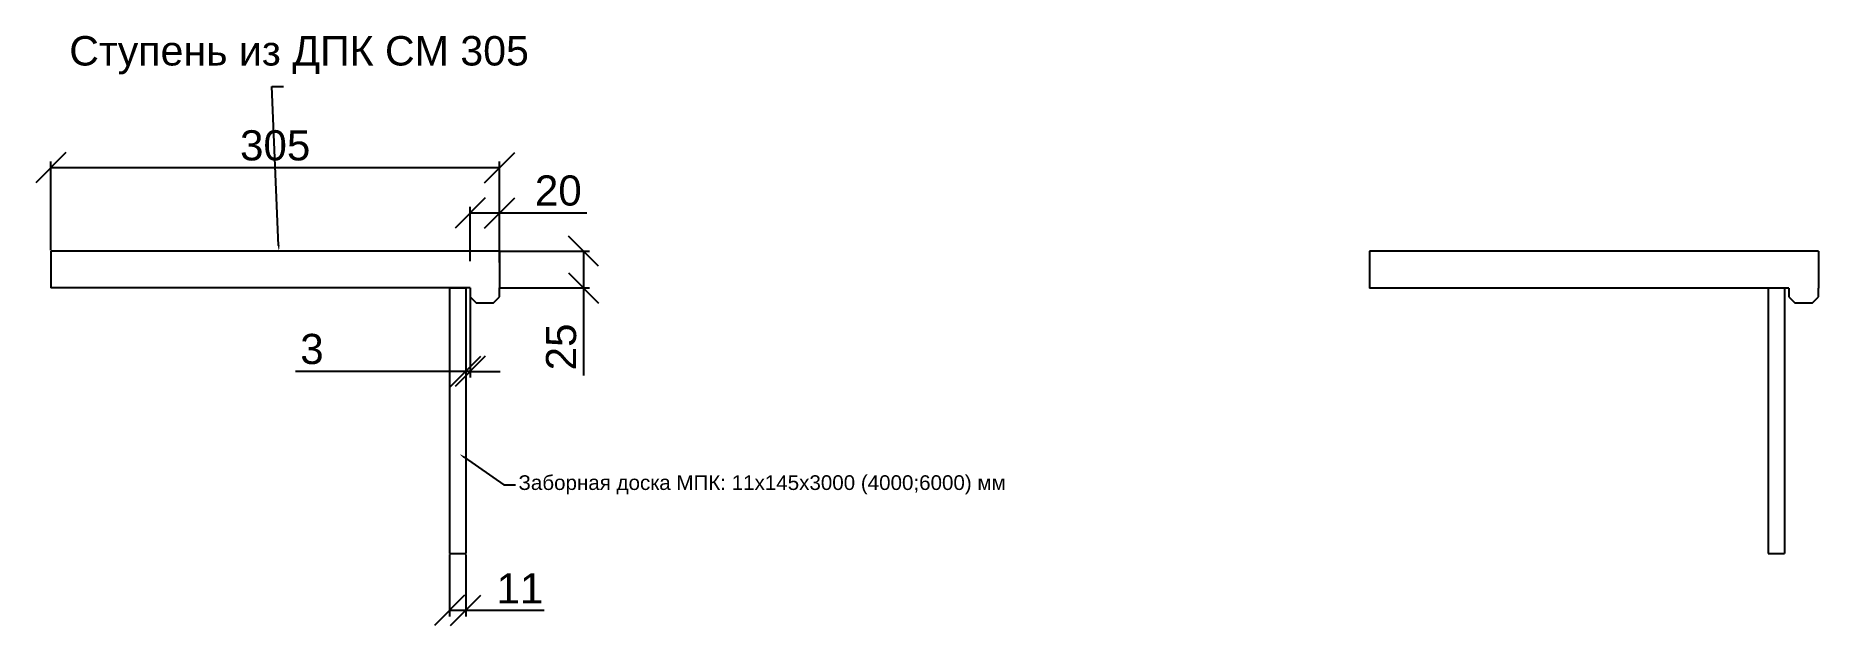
# Model space of a CAD drawing. Header units: millimetres. Extents: x 63961 to 114418, y 167972 to 194301.
# Drawn here: x 97544 to 98755, y 191242 to 191643 of the extents above; entities that cross this region are included whole.
import ezdxf
from ezdxf import colors
from ezdxf.entities.mleader import LeaderData, LeaderLine
from ezdxf.math import Vec2, Vec3

# ---------------------------------------------------------------- set-up
doc = ezdxf.new("R2010")
doc.units = ezdxf.units.MM
for name, color, linetype in [('Доска МПК 11х145х3000', 32, 'Continuous'), ('Размеры', 140, 'Continuous'), ('Ступень СМ305', 52, 'Continuous')]:
    doc.layers.add(name, color=color, linetype=linetype)
doc.styles.get("Standard").update_dxf_attribs({"font": 'arial.ttf'})
doc.dimstyles.new('Копия Аннотативный', dxfattribs={"dimscale": 0, "dimtxt": 20.5, "dimasz": 20.5, "dimexe": 4.25, "dimexo": 0.625, "dimgap": 4.625, "dimtad": 1, "dimtxsty": 'Standard', "dimblk": 'OBLIQUE', "dimcen": 20.5, "dimclrd": 4, "dimclrt": 4, "dimadec": 0, "dimazin": 0, "dimtfac": 1, "dimtmove": 0, "dimatfit": 3, "dimfxl": 1, "dimtfillclr": 4, "dimarcsym": 0})

msp = doc.modelspace()

# ---------------------------------------------------------------- texts
at = {"layer": 'Размеры'}
msp.add_text('Ступень из ДПК CM 305', height=20, dxfattribs=at).set_placement((97566.343, 191622.4))

# ---------------------------------------------------------------- blocks, each defined once
blk = doc.blocks.new('_Oblique')
at = {"color": 0, "linetype": 'ByBlock', "lineweight": -2}
blk.add_line((-0.5, -0.5), (0.5, 0.5), dxfattribs=at)
blk = doc.blocks.new('*D153')
at = {"layer": 'Defpoints', "color": 0, "transparency": 16777216}
for p in [(97858.8, 191496.2), (97858.8, 191471.2), (97915.8, 191471.2)]:
    blk.add_point(p, dxfattribs=at)
at = {"layer": 'Размеры', "color": 0, "lineweight": -2, "transparency": 16777216}
for p, q in [((97859.4, 191496.2), (97920, 191496.2)), ((97859.4, 191471.2), (97920, 191471.2))]:
    blk.add_line(p, q, dxfattribs=at)
at = {"layer": 'Размеры', "color": 4, "lineweight": -2, "transparency": 16777216}
for p, q in [((97915.8, 191496.2), (97915.8, 191471.2)), ((97915.8, 191471.2), (97915.8, 191411.6))]:
    blk.add_line(p, q, dxfattribs=at)
at = {"layer": 'Размеры', "color": 4, "lineweight": -2, "transparency": 16777216, "xscale": 20.5, "yscale": 20.5, "zscale": 20.5}
for p, rotation in [((97915.8, 191496.2), 90), ((97915.8, 191471.2), 270)]:
    blk.add_blockref('_Oblique', p, dxfattribs=dict(at, rotation=rotation))
at = {"layer": 'Размеры', "color": 4, "transparency": 16777216, "insert": (97900.7, 191431.1), "char_height": 20.5, "attachment_point": 5, "rotation": 90}
blk.add_mtext('25', dxfattribs=at)
blk = doc.blocks.new('*D154')
at = {"layer": 'Defpoints', "color": 0, "transparency": 16777216}
for p in [(97824.8, 191290.7), (97835.8, 191290.7), (97835.8, 191252.1)]:
    blk.add_point(p, dxfattribs=at)
at = {"layer": 'Размеры', "color": 0, "lineweight": -2, "transparency": 16777216}
for p, q in [((97824.8, 191290.1), (97824.8, 191247.9)), ((97835.8, 191290.1), (97835.8, 191247.9))]:
    blk.add_line(p, q, dxfattribs=at)
at = {"layer": 'Размеры', "color": 4, "lineweight": -2, "transparency": 16777216}
for p, q in [((97824.8, 191252.1), (97835.8, 191252.1)), ((97835.8, 191252.1), (97889, 191252.1))]:
    blk.add_line(p, q, dxfattribs=at)
at = {"layer": 'Размеры', "color": 4, "lineweight": -2, "transparency": 16777216, "xscale": 20.5, "yscale": 20.5, "zscale": 20.5, "rotation": 180}
blk.add_blockref('_Oblique', (97824.8, 191252.1), dxfattribs=at)
at = {"layer": 'Размеры', "color": 4, "lineweight": -2, "transparency": 16777216, "xscale": 20.5, "yscale": 20.5, "zscale": 20.5}
blk.add_blockref('_Oblique', (97835.8, 191252.1), dxfattribs=at)
at = {"layer": 'Размеры', "color": 4, "transparency": 16777216, "insert": (97872.6, 191267), "char_height": 20.5, "attachment_point": 5}
blk.add_mtext('11', dxfattribs=at)
blk = doc.blocks.new('*D155')
at = {"layer": 'Defpoints', "color": 0, "transparency": 16777216}
for p in [(97858.8, 191522.2), (97838.8, 191488.9), (97858.8, 191487.8)]:
    blk.add_point(p, dxfattribs=at)
at = {"layer": 'Размеры', "color": 0, "lineweight": -2, "transparency": 16777216}
for p, q in [((97838.8, 191489.5), (97838.8, 191526.4)), ((97858.8, 191488.4), (97858.8, 191526.4))]:
    blk.add_line(p, q, dxfattribs=at)
at = {"layer": 'Размеры', "color": 4, "lineweight": -2, "transparency": 16777216}
for p, q in [((97838.8, 191522.2), (97858.8, 191522.2)), ((97858.8, 191522.2), (97918.2, 191522.2))]:
    blk.add_line(p, q, dxfattribs=at)
at = {"layer": 'Размеры', "color": 4, "lineweight": -2, "transparency": 16777216, "xscale": 20.5, "yscale": 20.5, "zscale": 20.5, "rotation": 180}
blk.add_blockref('_Oblique', (97838.8, 191522.2), dxfattribs=at)
at = {"layer": 'Размеры', "color": 4, "lineweight": -2, "transparency": 16777216, "xscale": 20.5, "yscale": 20.5, "zscale": 20.5}
blk.add_blockref('_Oblique', (97858.8, 191522.2), dxfattribs=at)
at = {"layer": 'Размеры', "color": 4, "transparency": 16777216, "insert": (97898.7, 191537.3), "char_height": 20.5, "attachment_point": 5}
blk.add_mtext('20', dxfattribs=at)
blk = doc.blocks.new('*D156')
at = {"layer": 'Defpoints', "color": 0, "transparency": 16777216}
for p in [(97858.8, 191553), (97553.8, 191496.2), (97858.8, 191496.2)]:
    blk.add_point(p, dxfattribs=at)
at = {"layer": 'Размеры', "color": 0, "lineweight": -2, "transparency": 16777216}
for p, q in [((97553.8, 191496.8), (97553.8, 191557.2)), ((97858.8, 191496.8), (97858.8, 191557.2))]:
    blk.add_line(p, q, dxfattribs=at)
at = {"layer": 'Размеры', "color": 4, "lineweight": -2, "transparency": 16777216}
blk.add_line((97553.8, 191553), (97858.8, 191553), dxfattribs=at)
at = {"layer": 'Размеры', "color": 4, "lineweight": -2, "transparency": 16777216, "xscale": 20.5, "yscale": 20.5, "zscale": 20.5, "rotation": 180}
blk.add_blockref('_Oblique', (97553.8, 191553), dxfattribs=at)
at = {"layer": 'Размеры', "color": 4, "lineweight": -2, "transparency": 16777216, "xscale": 20.5, "yscale": 20.5, "zscale": 20.5}
blk.add_blockref('_Oblique', (97858.8, 191553), dxfattribs=at)
at = {"layer": 'Размеры', "color": 4, "transparency": 16777216, "insert": (97706.3, 191568), "char_height": 20.5, "attachment_point": 5}
blk.add_mtext('305', dxfattribs=at)
blk = doc.blocks.new('Ступень из ДПК CM 305')
at = {"layer": 'Ступень СМ305'}
for p, q in [((103547.4, 186120.8), (103242.4, 186120.8)), ((103242.4, 186120.8), (103242.4, 186095.8)), ((103547.4, 186120.8), (103547.4, 186095.8)), ((103527.4, 186095.8), (103242.4, 186095.8)), ((103527.4, 186095.8), (103524.4, 186095.8)), ((103527.4, 186095.8), (103527.4, 186089.8)), ((103547.4, 186089.8), (103547.4, 186095.8)), ((103527.4, 186089.8), (103531.4, 186085.8)), ((103531.4, 186085.8), (103543.4, 186085.8)), ((103543.4, 186085.8), (103547.4, 186089.8))]:
    blk.add_line(p, q, dxfattribs=at)
blk = doc.blocks.new('*D146')
at = {"layer": 'Defpoints', "color": 0, "transparency": 16777216}
for p in [(97835.8, 191471.2), (97838.8, 191471.2), (97838.8, 191414.5)]:
    blk.add_point(p, dxfattribs=at)
at = {"layer": 'Размеры', "color": 0, "lineweight": -2, "transparency": 16777216}
for p, q in [((97835.8, 191470.6), (97835.8, 191410.3)), ((97838.8, 191470.6), (97838.8, 191410.3))]:
    blk.add_line(p, q, dxfattribs=at)
at = {"layer": 'Размеры', "color": 4, "lineweight": -2, "transparency": 16777216}
for p, q in [((97835.8, 191414.5), (97720, 191414.5)), ((97838.8, 191414.5), (97835.8, 191414.5)), ((97838.8, 191414.5), (97859.3, 191414.5))]:
    blk.add_line(p, q, dxfattribs=at)
at = {"layer": 'Размеры', "color": 4, "lineweight": -2, "transparency": 16777216, "xscale": 20.5, "yscale": 20.5, "zscale": 20.5}
blk.add_blockref('_Oblique', (97835.8, 191414.5), dxfattribs=at)
at = {"layer": 'Размеры', "color": 4, "lineweight": -2, "transparency": 16777216, "xscale": 20.5, "yscale": 20.5, "zscale": 20.5, "rotation": 180}
blk.add_blockref('_Oblique', (97838.8, 191414.5), dxfattribs=at)
at = {"layer": 'Размеры', "color": 4, "transparency": 16777216, "insert": (97731.3, 191429.6), "char_height": 20.5, "attachment_point": 5}
blk.add_mtext('3', dxfattribs=at)

# ---------------------------------------------------------------- dimensions: what is measured, and where the dimension line sits
at = {"layer": 'Размеры'}
for base, p1, p2, picture, middle in [((97858.774, 191552.95), (97553.774, 191496.178), (97858.774, 191496.178), '*D156', (97706.274, 191568.049)), ((97858.774, 191522.162), (97838.774, 191488.878), (97858.774, 191487.763), '*D155', (97898.721, 191537.254)), ((97835.774, 191252.131), (97824.774, 191290.75), (97835.774, 191290.75), '*D154', (97872.638, 191267.048))]:
    dim = msp.add_linear_dim(base=base, p1=p1, p2=p2, dimstyle='Копия Аннотативный', dxfattribs=at)
    dim.commit()
    dim.dimension.update_dxf_attribs({"geometry": picture, "text_midpoint": middle})
dim = msp.add_linear_dim(base=(97915.769, 191471.178), p1=(97858.774, 191496.178), p2=(97858.774, 191471.178), angle=90, dimstyle='Копия Аннотативный', dxfattribs=at)
dim.commit()
dim.dimension.update_dxf_attribs({"geometry": '*D153', "text_midpoint": (97900.677, 191431.119)})
dim = msp.add_linear_dim(base=(97838.774, 191414.538), p1=(97835.774, 191471.178), p2=(97838.774, 191471.178), dimstyle='Копия Аннотативный', dxfattribs=at)
dim.commit()
dim.dimension.update_dxf_attribs({"geometry": '*D146', "text_midpoint": (97731.335, 191414.538), "dimtype": 160})

# ---------------------------------------------------------------- linework, layer by layer
at = {"layer": 'Доска МПК 11х145х3000'}
for p, q in [((97824.774, 191471.178), (97824.774, 191290.75)), ((97824.774, 191471.178), (97835.774, 191471.178)), ((97835.774, 191471.178), (97835.774, 191290.75)), ((98720.989, 191471.178), (98720.989, 191290.75)), ((98720.989, 191471.178), (98731.989, 191471.178)), ((98731.989, 191471.178), (98731.989, 191290.75)), ((97824.774, 191290.75), (97835.774, 191290.75)), ((98720.989, 191290.75), (98731.989, 191290.75))]:
    msp.add_line(p, q, dxfattribs=at)
at = {"layer": 'Ступень СМ305'}
for p, q in [((97858.774, 191496.178), (97553.774, 191496.178)), ((97553.774, 191496.178), (97553.774, 191471.178)), ((97858.774, 191496.178), (97858.774, 191471.178)), ((97838.774, 191471.178), (97553.774, 191471.178)), ((97838.774, 191471.178), (97835.774, 191471.178)), ((97838.774, 191471.178), (97838.774, 191465.178)), ((97838.774, 191465.178), (97842.774, 191461.178)), ((97842.774, 191461.178), (97854.774, 191461.178)), ((97854.774, 191461.178), (97858.774, 191465.178)), ((97858.774, 191465.178), (97858.774, 191471.178))]:
    msp.add_line(p, q, dxfattribs=at)

# ---------------------------------------------------------------- block references
msp.add_blockref('Ступень из ДПК CM 305', (-4792.385, 5375.361), dxfattribs=at)

msp.set_redraw_order([(e.dxf.handle, doc.entitydb.next_handle()) for e in msp.query("TEXT MTEXT ATTDEF DIMENSION ARC_DIMENSION")])  # texts and dimensions are drawn at this point

# ---------------------------------------------------------------- leaders
at = {"layer": 'Defpoints'}
ml = msp.add_multileader_mtext('Standard', dxfattribs=at)
ml.set_content('', color=256)
ml.set_leader_properties()
ml.build(insert=Vec2(0, 0))
ctx = ml.context
ctx.base_point, ctx.plane_origin = Vec3(97712.034, 191608.127), Vec3(97570.284, 191484.893)
notes = []
notes.append((ctx, [(1, (1, 1, 0), (97704.034, 191608.127), (1, 0), 8, [(0, [(97708.827, 191496.178)], 0, [])])]))
ctx.mtext.insert, ctx.mtext.flow_direction = Vec3(97714.034, 191610.127), 5
at = {"layer": 'Размеры'}
ml = msp.add_multileader_mtext('Standard', dxfattribs=at)
ml.set_content('Заборная доска МПК: 11х145х3000 (4000;6000) мм', color=256)
ml.set_leader_properties()
ml.build(insert=Vec2(0, 0))
ctx = ml.context
ctx.base_point, ctx.char_height, ctx.plane_origin = Vec3(97869.626, 191337.422), 10, Vec3(97831.469, 191358.369)
notes.append((ctx, [(0, (1, 1, 0), (97861.626, 191337.422), (1, 0), 8, [(0, [(97831.469, 191358.369)], 0, [])])]))
ctx.mtext.insert, ctx.mtext.flow_direction = Vec3(97871.626, 191343.892), 5
for ctx, leaders in notes:
    for number, flags, end, landing, length, lines in leaders:
        leader = LeaderData()
        leader.index, (leader.has_last_leader_line, leader.has_dogleg_vector, leader.attachment_direction) = number, flags
        leader.last_leader_point, leader.dogleg_vector, leader.dogleg_length = Vec3(end), Vec3(landing), length
        for number, points, colour, breaks in lines:
            line = LeaderLine()
            line.index, line.vertices, line.color, line.breaks = number, Vec3.list(points), colors.encode_raw_color(colour), breaks
            leader.lines.append(line)
        ctx.leaders.append(leader)

doc.saveas('drawing.dxf')
